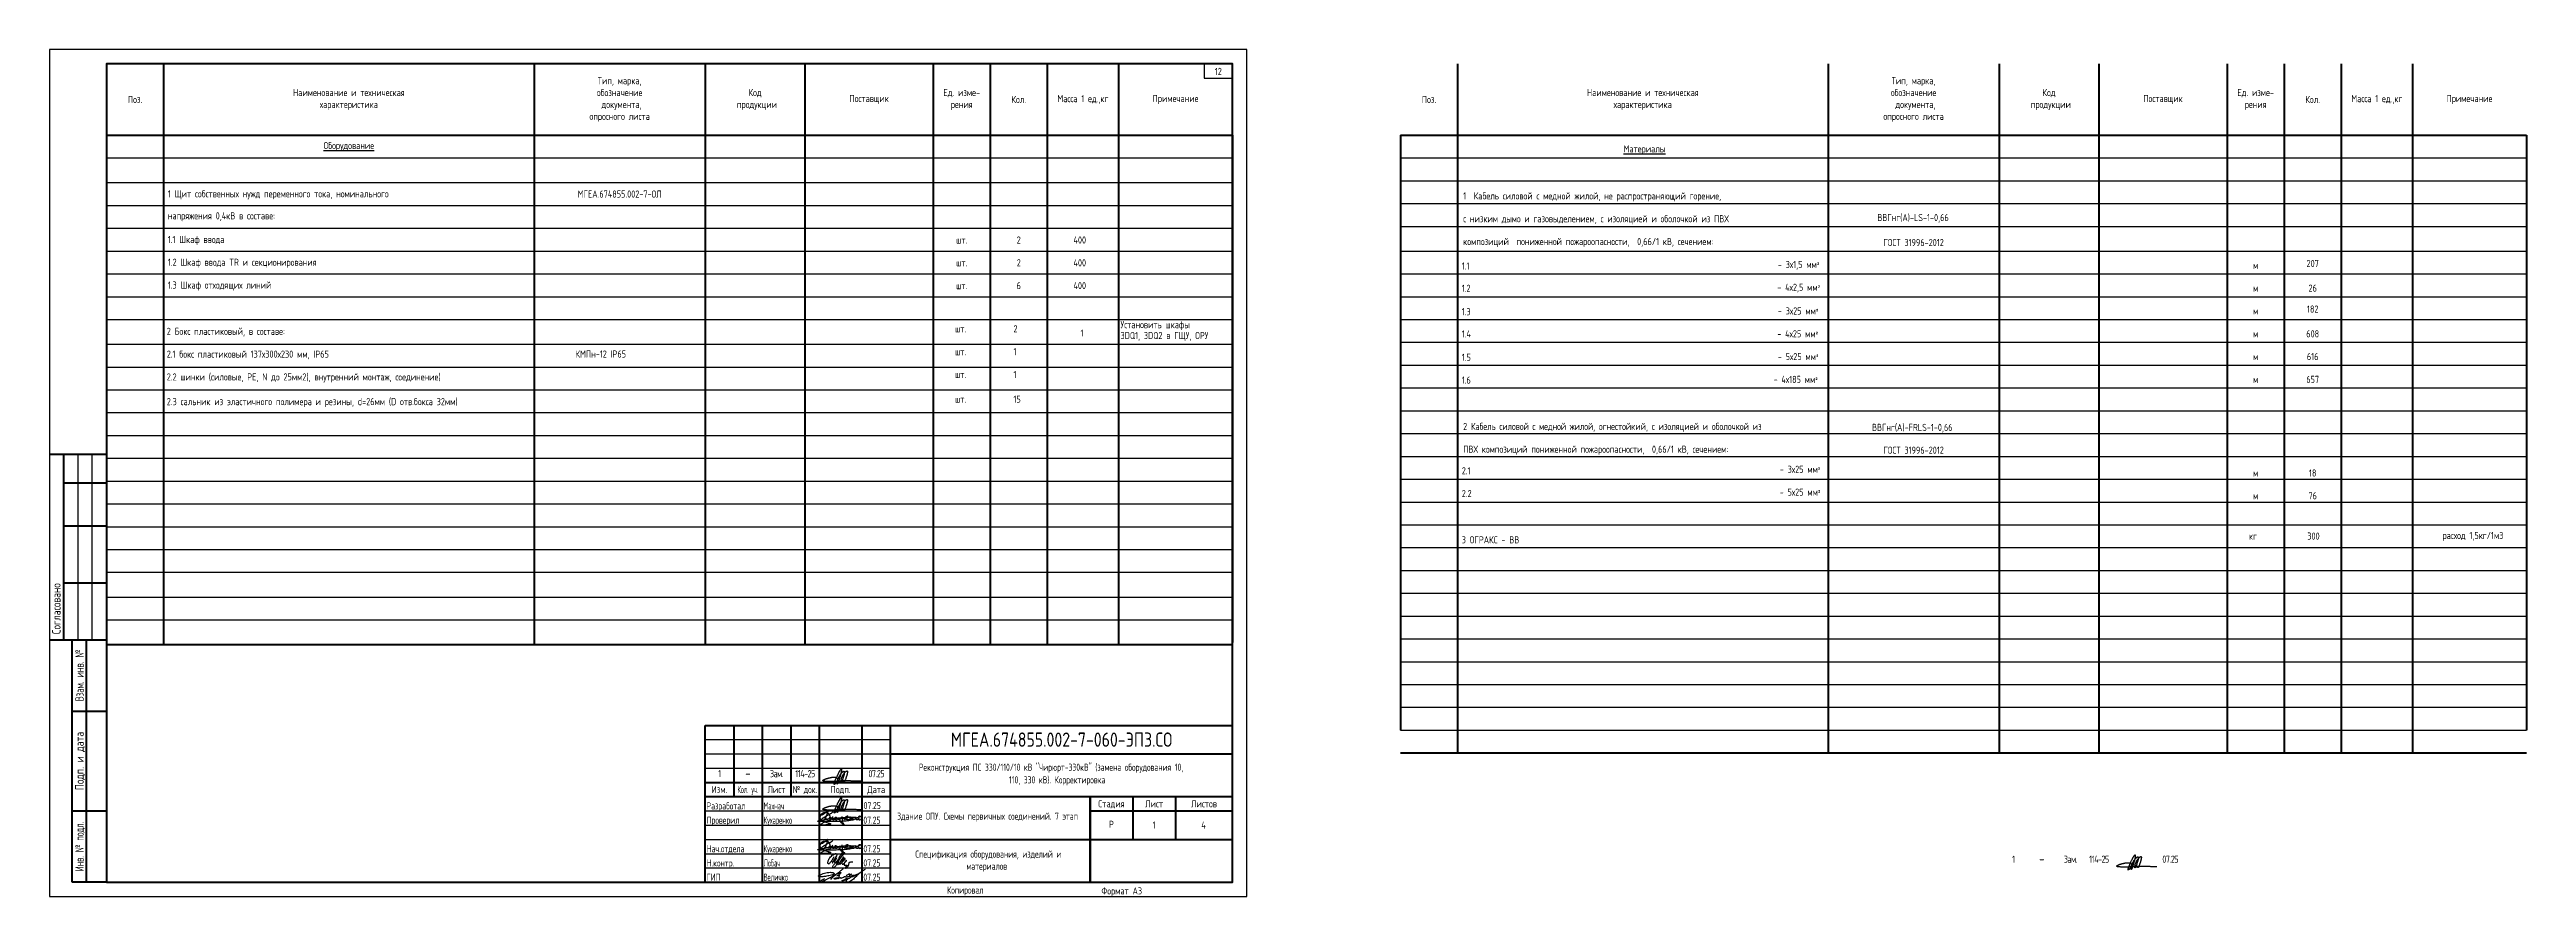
# Model space of a CAD drawing. Header units: millimetres. Extents: x 1681 to 4624, y 1418 to 1792.
# Drawn here: x 1681 to 2550, y 1495 to 1792 of the extents above; entities that cross this region are included whole.
import ezdxf
from ezdxf.enums import TextEntityAlignment as Align

# ---------------------------------------------------------------- set-up
doc = ezdxf.new("R2010")
doc.units = ezdxf.units.MM
doc.layers.add('_0', color=253, linetype='Continuous', lineweight=20)
doc.layers.add('Spess Текст', color=7, linetype='Continuous', lineweight=25)
doc.layers.add('ГП', color=7, linetype='Continuous')
doc.layers.add('подписи', color=7, linetype='Continuous')
doc.styles.add('GOST 2.304', font='CS_Gost2304.shx')
doc.styles.add('ГОСТ 2.304', font='CS_Gost2304.shx')

msp = doc.modelspace()

# ---------------------------------------------------------------- texts
at = {"style": 'GOST 2.304'}
msp.add_text('ВВГнг(А)-LS-1-0,66', height=2.5, dxfattribs=at).set_placement((2334.7, 1733.25), align=Align.MIDDLE_CENTER)
at = {"color": 0, "style": 'GOST 2.304'}
for s, p in [('шт.', (2000.98, 1724.12)), ('2', (2020.98, 1724.12)), ('шт.', (2000.98, 1716.12)), ('2', (2020.98, 1716.12)), ('шт.', (2000.98, 1708.12)), ('6', (2020.98, 1708.12))]:
    msp.add_text(s, height=2.5, dxfattribs=at).set_placement(p, align=Align.CENTER)
at = {"style": 'GOST 2.304'}
for p in [(2042.39, 1724.12), (2042.39, 1716.12), (2042.39, 1708.12)]:
    msp.add_text('400', height=2.5, dxfattribs=at).set_placement(p, align=Align.CENTER)
at = {"linetype": 'Continuous'}
for s, style, p in [('ГОСТ 31996-2012', 'ГОСТ 2.304', (2334.89, 1724.49)), ('м', 'ГОСТ 2.304', (2454.89, 1716.49)), ('207', 'GOST 2.304', (2474.9, 1717.16)), ('м', 'ГОСТ 2.304', (2454.89, 1708.49)), ('26', 'GOST 2.304', (2474.9, 1708.49)), ('м', 'ГОСТ 2.304', (2454.89, 1700.49)), ('182', 'GOST 2.304', (2474.9, 1701.16)), ('м', 'ГОСТ 2.304', (2454.89, 1692.49)), ('608', 'GOST 2.304', (2474.9, 1692.49)), ('616', 'GOST 2.304', (2474.9, 1684.49)), ('м', 'ГОСТ 2.304', (2454.89, 1684.49)), ('м', 'ГОСТ 2.304', (2454.89, 1676.49)), ('657', 'GOST 2.304', (2474.9, 1676.49)), ('ВВГнг(А)-FRLS-1-0,66', 'ГОСТ 2.304', (2334.43, 1659.66)), ('ГОСТ 31996-2012', 'ГОСТ 2.304', (2334.89, 1651.66)), ('м', 'ГОСТ 2.304', (2454.89, 1643.66)), ('18', 'ГОСТ 2.304', (2474.89, 1643.66)), ('м', 'ГОСТ 2.304', (2454.89, 1635.66)), ('76', 'ГОСТ 2.304', (2474.89, 1635.66))]:
    msp.add_text(s, height=2.5, dxfattribs=dict(at, style=style)).set_placement(p, align=Align.MIDDLE_CENTER)
at = {"color": 0, "style": 'GOST 2.304', "width": 0.95}
for s, p in [('2 Бокс пластиковый, в составе:', (1722.1, 1692.1)), ('шт.', (1998.64, 1692.95)), ('2', (2019.12, 1692.96)), ('Установить шкафы ', (2056.69, 1694.43)), ('2.1 бокс пластиковый 137х300х230 мм, IP65', (1722.1, 1684.1)), ('шт.', (1998.64, 1684.95)), ('1', (2019.12, 1684.96)), ('3DQ1, 3DQ2 в ГЩУ, ОРУ ', (2056.69, 1690.62)), ('2.2 шинки (силовые, PE, N до 25мм2), внутренний монтаж, соединение)', (1722.1, 1676.1)), ('шт.', (1998.64, 1676.95)), ('1', (2019.12, 1676.96)), ('2.3 сальник из эластичного полимера и резины, d=26мм (D отв.бокса 32мм)', (1722.1, 1667.44)), ('шт.', (1998.64, 1668.28)), ('15', (2019.12, 1668.29)), ('3 ОГРАКС - ВВ', (2176.39, 1618.99))]:
    msp.add_text(s, height=2.5, dxfattribs=at).set_placement(p)
at = {"color": 0, "style": 'GOST 2.304'}
for s, p in [('КМПн-12 IP65', (1865.49, 1684.13)), ('300', (2473.02, 1620.29))]:
    msp.add_text(s, height=2.5, dxfattribs=at).set_placement(p)
at = {"color": 0, "lineweight": -3, "style": 'GOST 2.304'}
msp.add_text('кг', height=2.5, dxfattribs=at).set_placement((2452.55, 1620.28))
at = {"char_height": 2.5, "line_spacing_factor": 1.85, "style": 'GOST 2.304'}
for s, insert, width, attachment_point in [('\\pt75;1 Щит собственных нужд переменного тока, номинального\\Pнапряжения 0,4кВ в составе:', (1722.48, 1742.82), 123.7572, 1), ('\\pt75;МГЕА.674855.002-7-ОЛ', (1880.98, 1741.49), 49.3373, 5), ('\\pt75;1.1 Шкаф ввода', (1722.48, 1726.82), 128.1161, 1), ('\\pt75;1.2 Шкаф ввода TR и секционирования', (1722.48, 1718.82), 128.1161, 1), ('\\pt75;1.3 Шкаф отходящих линий', (1722.48, 1710.82), 128.1161, 1)]:
    msp.add_mtext(s, dxfattribs=dict(at, insert=insert, width=width, attachment_point=attachment_point))
at = {"char_height": 2.5, "style": 'GOST 2.304'}
for s, insert, width, attachment_point in [('1  Кабель силовой с медной жилой, не распространяющий горение,', (2176.89, 1740.49), 127.2127, 4), ('с низким{\\T0.97; дымо} и газовыделением, с изоляцией и оболочкой из ПВХ ', (2176.89, 1732.49), 126.748, 4), ('композиций  пониженной пожароопасности,  0,66/1 кВ, сечением:', (2176.89, 1724.49), 126.748, 4), ('1.1', (2176.39, 1717.49), 127.2127, 1), ('\\pi110.39;- 3х1,5 мм{\\H0.8x;²}', (2176.89, 1716.49), 128, 4), ('1.2', (2176.39, 1709.69), 127.2127, 1), ('\\pi110.2;- 4х2,5 мм{\\H0.8x;²}', (2176.89, 1708.49), 128, 4), ('1.3', (2176.39, 1701.49), 127.2127, 1), ('\\pi110.39;- 3х25 мм{\\H0.8x;²}', (2176.89, 1700.49), 128, 4), ('1.4', (2176.39, 1693.69), 127.2127, 1), ('\\pi110.2;- 4х25 мм{\\H0.8x;²}', (2176.89, 1692.49), 128, 4), ('\\pi110.39;- 5х25 мм{\\H0.8x;²}', (2176.89, 1684.49), 128, 4), ('1.5', (2176.39, 1685.49), 127.2127, 1), ('1.6', (2176.39, 1677.49), 127.2127, 1), ('\\pi108.89;- 4х185 мм{\\H0.8x;²}', (2176.89, 1676.49), 128, 4), ('2{\\T0.98; Кабель силовой с медной жилой, }огнестойкий, с изоляцией и оболочкой из', (2176.89, 1659.66), 127.2127, 4), ('ПВХ композиций пониженной пожароопасности,  0,66/1 кВ, сечением: ', (2176.89, 1651.66), 126.748, 4), ('2.1', (2176.39, 1645.69), 127.2127, 1), ('\\pi110.39;- 3х25 мм{\\H0.8x;²}', (2239.89, 1646.21), 128, 2), ('2.2', (2176.39, 1637.69), 127.2127, 1), ('\\pi110.39;- 5х25 мм{\\H0.8x;²}', (2239.89, 1638.21), 128, 2)]:
    msp.add_mtext(s, dxfattribs=dict(at, insert=insert, width=width, attachment_point=attachment_point))
at = {"layer": 'Spess Текст', "ltscale": 100, "char_height": 2.5, "attachment_point": 5, "style": 'GOST 2.304'}
for s, insert, width in [('Тип, марка, \\Pобозначение\\P документа, \\Pопросного листа', (1880.98, 1774.66), 127), ('Тип, марка, \\Pобозначение\\P документа, \\Pопросного листа', (2334.89, 1774.66), 127), ('Поз.', (1710.98, 1774.66), 127), ('Наименование и техническая \\Pхарактеристика', (1785.98, 1774.66), 127), ('Код\\P продукции', (1928.48, 1774.66), 127), ('Поставщик', (1968.48, 1774.66), 127), ('Ед. изме- \\Pрения', (2000.98, 1774.66), 127), ('Кол.', (2020.98, 1774.66), 127), ('Масса 1 ед.,кг', (2043.48, 1774.66), 127), ('Примечание', (2075.98, 1774.66), 127), ('Поз.', (2164.89, 1774.66), 127), ('Наименование и техническая \\Pхарактеристика', (2239.89, 1774.66), 127), ('Код\\P продукции', (2382.39, 1774.66), 127), ('Поставщик', (2422.39, 1774.66), 127), ('Ед. изме- \\Pрения', (2454.89, 1774.66), 127), ('Кол.', (2474.89, 1774.66), 127), ('Масса 1 ед.,кг', (2497.39, 1774.66), 127), ('Примечание', (2529.89, 1774.66), 127), ('{\\LОборудование}', (1785.98, 1758.16), 127), ('{\\LМатериалы}', (2240.5, 1756.99), 127), ('1', (2043.18, 1692.75), 18), ('расход 1,5кг/1м3', (2531.11, 1621.42), 32.4741)]:
    msp.add_mtext(s, dxfattribs=dict(at, insert=insert, width=width))

# ---------------------------------------------------------------- blocks, each defined once
blk = doc.blocks.new('кухаренко')
at = {"layer": 'подписи'}
for points in [[(4741.15, -2390.33, -0.005798), (4741.23, -2390.33, -0.008129), (4741.29, -2390.33, -0.006022), (4741.45, -2390.32, -0.027027), (4741.48, -2390.33, -0.19544), (4741.55, -2390.36, 0.152875), (4741.63, -2390.41), (4741.86, -2390.48), (4742.06, -2390.53, 0.129582), (4742.12, -2390.53, 0.038334), (4742.33, -2390.46, 0.029328), (4742.53, -2390.37, 0.094259), (4742.58, -2390.33, 0.003403), (4742.64, -2390.25, 0.001277), (4742.79, -2390.06, 0.000767), (4742.88, -2389.95, 0.002743), (4742.9, -2389.92, 0.109994), (4742.93, -2389.86, 0.044592), (4742.95, -2389.7, 0.018953), (4742.95, -2389.59, 0.020224), (4742.94, -2389.49, 0.029962), (4742.91, -2389.31, 0.026519), (4742.85, -2389.12, 0.025107), (4742.8, -2389, 0.026577), (4742.74, -2388.9, 0.049637), (4742.65, -2388.78, 0.034616), (4742.5, -2388.64, 0.030466), (4742.34, -2388.53, 0.054903), (4742.24, -2388.48, 0.022922), (4742.1, -2388.44, 0.013269), (4741.86, -2388.38, 0.007933), (4741.6, -2388.34, 0.015497), (4741.47, -2388.32, 0.030047), (4741.31, -2388.32, 0.019036), (4741.05, -2388.33, 0.019737), (4740.81, -2388.36, 0.024973), (4740.62, -2388.41, 0.020387), (4740.47, -2388.46, 0.01697), (4740.29, -2388.53, 0.022215), (4740.17, -2388.59, 0.017835), (4740.03, -2388.68, 0.053357), (4739.85, -2388.83, 0.047671), (4739.68, -2389.03, 0.022554), (4739.58, -2389.21, 0.027418), (4739.51, -2389.36, 0.017747), (4739.46, -2389.51, 0.024356), (4739.43, -2389.62, 0.035833), (4739.4, -2389.79, 0.027259), (4739.4, -2390, 0.021484), (4739.41, -2390.14, 0.036373), (4739.43, -2390.22, 0.048142), (4739.47, -2390.34, 0.049543), (4739.54, -2390.44, 0.008973), (4739.62, -2390.54, -0.006576), (4739.73, -2390.68, -0.010042), (4739.83, -2390.81, 0.0125), (4739.91, -2390.91, 0.086175), (4740.06, -2391.04, 0.047632), (4740.38, -2391.19), (4740.95, -2391.41), (4741.47, -2391.6), (4742.21, -2391.88, 0.037905), (4742.41, -2391.93, -0.018022), (4742.83, -2392.03, -0.012599), (4743.04, -2392.1, -0.03223), (4743.11, -2392.13, -0.091382), (4743.15, -2392.16, -0.092838), (4743.17, -2392.2, -0.095522), (4743.18, -2392.22, -0.111374), (4743.17, -2392.25, -0.135673), (4743.14, -2392.28, -0.082408), (4743.07, -2392.32, -0.004406), (4742.92, -2392.36, -0.004891), (4742.79, -2392.39), (4742.34, -2392.49), (4742.06, -2392.55), (4741.49, -2392.59), (4740.82, -2392.63, -0.016116), (4740.56, -2392.64, -0.011004), (4740.18, -2392.63, -0.039595), (4740.02, -2392.61, -0.059479), (4739.91, -2392.57, -0.078879), (4739.86, -2392.54, -0.096261), (4739.84, -2392.5, -0.108453), (4739.83, -2392.46, -0.057689), (4739.84, -2392.37, -0.053075), (4739.88, -2392.24, -0.134818), (4739.91, -2392.2), (4740.14, -2392.05), (4740.45, -2391.84), (4740.88, -2391.63), (4741.76, -2391.21, -0.052654), (4741.94, -2391.14, 0.019549), (4742.46, -2390.99), (4742.84, -2390.87), (4743.09, -2390.79), (4743.27, -2390.73, 0.265317), (4743.32, -2390.67, -0.114101), (4743.39, -2390.53, -0.052598), (4743.52, -2390.4, 0.097959), (4743.58, -2390.32, 0.011473), (4743.64, -2390.21, -0.009226), (4743.7, -2390.08, -0.001703), (4743.73, -2390.02, -0.000657), (4743.82, -2389.86, -0.029285), (4743.87, -2389.79, -0.015216), (4743.97, -2389.65)], [(4739.82, -2389.13, 0.026798), (4740.2, -2389.02, 0.059727), (4740.36, -2388.94, 0.004397), (4740.84, -2388.62, 0.011539), (4741.02, -2388.5, 0.001866), (4741.23, -2388.34, 0.000905), (4741.67, -2388, 0.09103), (4742.09, -2387.55, -0.647387), (4742.2, -2387.57, -0.120256), (4742.21, -2387.59, -0.00812), (4742.13, -2387.92, -0.001312), (4742.06, -2388.26, -0.009544), (4742.04, -2388.3, -0.014309), (4742, -2388.46, -0.00737), (4741.89, -2388.77, -0.003885), (4741.82, -2388.95, -0.001642), (4741.65, -2389.37, -0.007857), (4741.49, -2389.76, -0.011664), (4741.37, -2390.02, -0.038077), (4741.24, -2390.24, -0.020771), (4740.96, -2390.6, -0.010246), (4740.85, -2390.74, -0.008324), (4740.7, -2390.9, -0.03528), (4740.54, -2391.04, -0.062065), (4740.43, -2391.1, -0.104051), (4740.35, -2391.12, -0.065208), (4740.22, -2391.1, -0.050781), (4740.12, -2391.07, -0.059597), (4740.05, -2391.02, -0.087016), (4739.99, -2390.95, -0.102932), (4739.97, -2390.87, -0.098333), (4739.97, -2390.76, -0.064826), (4740.04, -2390.61, -0.017095), (4740.13, -2390.48, -0.024734), (4740.19, -2390.39, -0.026328), (4740.4, -2390.18, -0.049831), (4740.52, -2390.08), (4740.95, -2389.81), (4741.32, -2389.58, -0.03182), (4741.55, -2389.45, 0.017603), (4741.97, -2389.24), (4742.83, -2388.77), (4743.17, -2388.58), (4743.52, -2388.39, 0.083602), (4743.7, -2388.25, 0.050191), (4743.93, -2387.94)], [(4753.68, -2389.62, 0.005742), (4752.81, -2389.99, 0.008707), (4752.24, -2390.24, 0.0106), (4751.26, -2390.73, -0.046428), (4751.03, -2390.82, -0.028845), (4750.78, -2390.88, -0.009746), (4750.04, -2391, -0.001205), (4749.42, -2391.09, -0.003456), (4749.2, -2391.12, -0.006139), (4748.45, -2391.2, -0.006919), (4747.79, -2391.25, -0.004834), (4747.24, -2391.29, -0.002677), (4746.23, -2391.33, -0.003361), (4745.06, -2391.37, -0.00193), (4743.01, -2391.42, -0.005231), (4742.3, -2391.42, -0.002141), (4740.58, -2391.41, -0.019572), (4738.65, -2391.32, -0.750042), (4738.63, -2391.24, -0.058889), (4738.78, -2391.18, -0.009188), (4739.77, -2390.96, -0.006541), (4741.69, -2390.58, -0.010127), (4742.94, -2390.38, -0.010892), (4744.48, -2390.2, -0.007355), (4746.78, -2390.01, -0.006806), (4748.07, -2389.94, -0.003726), (4750.45, -2389.86, -0.016706), (4751.73, -2389.87, -0.067529), (4752.05, -2389.93, -0.087853), (4752.07, -2389.94, -0.014066), (4752.18, -2390.03)], [(4742.98, -2389.95, -0.046747), (4743.14, -2390.01, -0.091615), (4743.22, -2390.07, -0.026158), (4743.33, -2390.2, 0.033126), (4743.43, -2390.31, 0.008457), (4743.56, -2390.43, 0.012565), (4743.65, -2390.51, 0.034925), (4743.75, -2390.58, 0.023525), (4743.91, -2390.67, 0.055096), (4744, -2390.7, 0.030625), (4744.17, -2390.74, 0.093906), (4744.37, -2390.72, 0.095857), (4744.54, -2390.64, 0.216767), (4744.59, -2390.56, -0.312748), (4744.63, -2390.5, -0.391789), (4744.75, -2390.56, 0.241589), (4744.9, -2390.7, 0.011144), (4745.02, -2390.73, 0.020678), (4745.08, -2390.74, 0.039268), (4745.19, -2390.75, 0.034759), (4745.31, -2390.74, 0.117928), (4745.44, -2390.68, 0.191433), (4745.49, -2390.61, 0.063912), (4745.49, -2390.54, 0.03469), (4745.48, -2390.42, 0.024812), (4745.43, -2390.26, 0.044787), (4745.4, -2390.17, 0.071544), (4745.34, -2390.09, 0.06826), (4745.25, -2390.02, 0.054353), (4745.16, -2389.98, 0.037217), (4745.02, -2389.95, 0.040376), (4744.9, -2389.94, 0.050806), (4744.81, -2389.95, 0.104078), (4744.7, -2390, 0.096241), (4744.61, -2390.09, 0.047144), (4744.57, -2390.17, 0.042428), (4744.54, -2390.26, 0.052824), (4744.53, -2390.36, 0.073913), (4744.54, -2390.43, 0.143848), (4744.57, -2390.46, 0.087462), (4744.63, -2390.5)], [(4745.48, -2390.46, 0.006648), (4745.56, -2390.48, 0.012153), (4745.6, -2390.48, 0.004882), (4745.69, -2390.49, -0.011839), (4745.72, -2390.5, -0.019825), (4745.79, -2390.51, -0.012361), (4745.89, -2390.53, -0.011282), (4745.95, -2390.55, -0.005204), (4746.07, -2390.59, -0.018197), (4746.15, -2390.62, -0.030786), (4746.19, -2390.65, -0.092295), (4746.21, -2390.66, -0.034828), (4746.24, -2390.7, -0.09211), (4746.25, -2390.74, -0.069876), (4746.25, -2390.79)], [(4747.1, -2389.6, 0.01533), (4747.09, -2390, 0.027494), (4747.1, -2390.23), (4747.15, -2390.73), (4747.21, -2391.27, 0.074587), (4747.26, -2391.48, 0.039629), (4747.44, -2391.82, 0.019238), (4747.55, -2391.99, -0.019998), (4747.67, -2392.16, -0.015538), (4747.75, -2392.31, -0.03204), (4747.79, -2392.38, -0.091773), (4747.8, -2392.43, -0.238569), (4747.79, -2392.45, -0.159849), (4747.77, -2392.46, -0.047004), (4747.71, -2392.45, -0.036911), (4747.62, -2392.43, -0.032985), (4747.52, -2392.39, -0.046168), (4747.37, -2392.29, -0.076935), (4747.29, -2392.21), (4747.02, -2391.83), (4746.77, -2391.47), (4746.51, -2391.1, -0.103468), (4746.49, -2391.06, -0.018296), (4746.46, -2390.83, -0.019648), (4746.44, -2390.7, -0.01944), (4746.44, -2390.56, -0.094017), (4746.48, -2390.42, -0.114763), (4746.55, -2390.32, -0.093484), (4746.66, -2390.25, -0.076795), (4746.82, -2390.22, -0.007302), (4746.97, -2390.22, -0.008114), (4747.1, -2390.22, -0.010225), (4747.38, -2390.24, -0.019104), (4747.53, -2390.26, -0.049455), (4747.64, -2390.28, -0.029007), (4747.82, -2390.36, -0.036776), (4747.94, -2390.43, -0.041321), (4748.03, -2390.51, -0.064961), (4748.08, -2390.57, -0.06602), (4748.11, -2390.64, -0.136611), (4748.11, -2390.68, -0.090345), (4748.07, -2390.75)], [(4748.77, -2390.25, 0.014591), (4748.9, -2390.18, 0.018116), (4749.01, -2390.12, 0.015443), (4749.23, -2389.97, 0.053272), (4749.29, -2389.92, 0.126379), (4749.33, -2389.85, 0.092998), (4749.34, -2389.74, 0.062695), (4749.32, -2389.67, 0.090641), (4749.29, -2389.62, 0.086542), (4749.23, -2389.58, 0.083988), (4749.15, -2389.55, 0.037026), (4749.08, -2389.55, 0.040904), (4749, -2389.55, 0.033302), (4748.92, -2389.57, 0.013966), (4748.72, -2389.64, 0.034307), (4748.47, -2389.75, 0.127048), (4748.41, -2389.8, 0.042128), (4748.39, -2389.85, 0.014482), (4748.33, -2390, 0.012392), (4748.28, -2390.13, 0.0176), (4748.26, -2390.23, 0.10624), (4748.25, -2390.34, 0.131112), (4748.29, -2390.42, 0.094162), (4748.37, -2390.48, 0.051004), (4748.54, -2390.55, 0.010115), (4748.73, -2390.6, 0.032071), (4748.79, -2390.61, 0.009785), (4748.91, -2390.62, 0.006798), (4749.08, -2390.63, 0.01021), (4749.23, -2390.63, 0.003977), (4749.62, -2390.63, 0.028653), (4749.9, -2390.6, 0.053848), (4750.04, -2390.57, 0.115928), (4750.12, -2390.52, 0.196852), (4750.14, -2390.47, 0.098438), (4750.11, -2390.36, -0.06108), (4750.06, -2390.2, -0.005699), (4750.05, -2390.07, 0.010417), (4750.03, -2390, 0.035891), (4750.01, -2389.91, -0.027066), (4749.97, -2389.78, -0.054205), (4749.97, -2389.75, -0.021915), (4749.97, -2389.67)], [(4749.8, -2390.36, 0.007868), (4750.02, -2390.3, 0.007869), (4750.25, -2390.23, 0.045423), (4750.43, -2390.15, -0.455169), (4750.45, -2390.16), (4750.52, -2390.34), (4750.59, -2390.53, 0.1316), (4750.65, -2390.62, 0.233555), (4750.71, -2390.63), (4750.92, -2390.59), (4751.06, -2390.56, 0.564034), (4751.09, -2390.47, -0.265896), (4751.06, -2390.32, -0.077292), (4751.11, -2390.23, -0.07626), (4751.19, -2390.16)], [(4752.02, -2390.38, 0.109522), (4752.03, -2390.53, 0.160658), (4752.1, -2390.62, 0.055377), (4752.22, -2390.69, 0.068291), (4752.33, -2390.71, 0.029424), (4752.45, -2390.72, 0.028475), (4752.57, -2390.71, 0.060056), (4752.73, -2390.68, 0.059286), (4752.88, -2390.6, 0.24864), (4752.97, -2390.43, -0.41707), (4753.05, -2390.35, -0.677318), (4753.1, -2390.46, 0.312161), (4753.05, -2390.65, 0.094724), (4753.14, -2390.78, 0.252792), (4753.2, -2390.8), (4753.45, -2390.75), (4753.76, -2390.7, 0.185135), (4753.87, -2390.63, 0.075977), (4754.01, -2390.38, 0.056102), (4754.06, -2390.17, 0.077883), (4754.06, -2390.01, 0.067877), (4754, -2389.85, 0.107143), (4753.93, -2389.76, 0.048924), (4753.84, -2389.69, 0.033885), (4753.68, -2389.62, 0.029884), (4753.51, -2389.57, 0.04062), (4753.38, -2389.55, 0.079551), (4753.2, -2389.56, 0.107246), (4753.08, -2389.62, 0.024108), (4753.01, -2389.68, 0.01754), (4752.92, -2389.77, 0.020798), (4752.84, -2389.87, 0.01411), (4752.72, -2390.03, 0.088364), (4752.68, -2390.13, 0.049418), (4752.65, -2390.32)]]:
    blk.add_lwpolyline(points, format="xyb", dxfattribs=at)
for points in [[(4750.14, -2390.47), (4750.23, -2390.68), (4750.27, -2390.76)], [(4751.06, -2390.56), (4751.27, -2390.71), (4751.57, -2390.58), (4751.83, -2390.46), (4752.02, -2390.38), (4752.02, -2390.09), (4752.21, -2389.82)]]:
    blk.add_lwpolyline(points, dxfattribs=at)
blk = doc.blocks.new('*U36')
at = {"layer": 'подписи', "xscale": 100, "yscale": 100, "zscale": 100}
blk.add_blockref('кухаренко', (-475415, 239265), dxfattribs=at)
blk = doc.blocks.new('Лобач')
at = {"layer": 'подписи'}
blk.add_open_spline([(0, 0), (-26, -42), (-49, -81), (-81, -129), (-106, -153), (-116, -166), (-125, -166), (-138, -153), (-138, -142), (-138, -102), (-130, -76), (-109, -37), (-78, 1), (-38, 40), (8, 68), (38, 81), (58, 75), (66, 75), (72, 50), (53, 10), (12, -57), (-42, -142), (-35, -142), (-1, -92), (35, -45), (54, -25), (69, -18), (58, -44), (34, -76), (18, -99), (18, -117), (18, -128), (31, -137), (47, -125), (82, -94), (119, -48), (156, -8), (198, 47), (223, 89), (231, 104), (224, 114), (207, 107), (188, 92), (159, 58), (145, 37), (131, 6), (123, -19), (94, -94), (79, -133), (51, -194), (33, -222), (14, -244), (4, -253), (-12, -258), (-23, -253), (-27, -237), (-19, -209), (4, -176), (30, -144), (114, -57), (254, 88), (258, 99), (248, 99), (193, 35), (169, 5), (142, -34), (127, -66), (108, -97), (97, -130), (87, -153), (82, -170), (82, -183), (97, -178), (115, -156), (143, -124), (159, -101), (176, -77), (196, -55), (214, -37), (230, -19), (238, -6), (233, 2), (217, -11), (199, -31), (182, -52), (173, -67), (164, -86), (151, -111), (139, -135), (132, -152), (132, -160), (132, -171), (140, -171), (152, -166), (169, -147), (190, -128), (210, -107), (226, -90), (238, -78), (253, -63), (262, -51), (270, -41), (264, -35), (252, -40), (239, -45), (226, -57), (212, -71), (205, -81), (196, -94), (189, -112), (189, -133), (189, -159), (195, -173), (207, -173), (223, -162), (240, -144), (256, -127), (276, -110), (291, -96), (299, -84), (295, -76), (280, -86), (266, -104), (254, -122), (244, -141), (237, -157), (237, -178), (241, -194), (255, -194), (271, -194), (285, -194), (301, -188), (315, -192), (306, -203), (291, -221), (280, -235), (271, -248), (266, -261), (266, -270), (288, -261), (319, -240), (340, -200), (355, -159), (355, -129), (382, -120), (408, -115), (434, -115), (445, -115)], degree=3, dxfattribs=at)
blk = doc.blocks.new('*U37')
at = {"layer": 'подписи', "xscale": 1.5, "yscale": 1.5, "zscale": 1.5}
blk.add_blockref('Лобач', (-985, 385), dxfattribs=at)
blk = doc.blocks.new('величко')
at = {"layer": 'подписи'}
for points in [[(-9.36, 2.9), (-9.97, 2.84), (-10.89, 2.66), (-12.58, 2.36), (-13.71, 2.19), (-14.43, 2.19), (-14.8, 2.3), (-14.96, 2.45), (-14.96, 2.5), (-14.71, 2.71), (-13.78, 3.16), (-11.89, 3.7), (-10.79, 3.77), (-10, 3.71), (-9.6, 3.48), (-9.53, 3.27), (-9.79, 2.99), (-10.23, 2.71)], [(-13.33, 0.97), (-12.88, 1.57), (-13.65, 1.07), (-14.21, 0.54), (-14.21, 0.41), (-13.87, 0.47), (-13.07, 0.83), (-12.03, 1.4), (-11.11, 1.88), (-10.21, 2.34), (-9, 2.97), (-7.67, 3.98), (-6.65, 4.77), (-6.16, 5.14)], [(-10.66, 1.28), (-10.21, 1.83), (-9.35, 2.6), (-8.79, 3.11)], [(-8.07, 2.72), (-7.78, 2.72), (-7.69, 2.39), (-8.02, 1.94), (-8.62, 1.51), (-9.1, 1.39), (-9.33, 1.39), (-9.48, 1.51), (-9.45, 1.61), (-9.11, 1.76), (-8.67, 1.83), (-8.37, 1.77), (-8.23, 1.62), (-7.83, 1.76), (-7.39, 1.91), (-7.29, 1.91), (-7.17, 1.75), (-6.77, 1.87), (-6.17, 2.09), (-5.61, 2.27), (-5.51, 2.19), (-4.98, 2.23), (-4.4, 2.32), (-3.52, 2.52), (-2.65, 2.74), (-1.71, 3.03), (-0.41, 3.64), (0.09, 4), (0.83, 4.49), (1.46, 4.93)], [(-8.49, 3.14), (-7.85, 3.47), (-7.35, 3.69), (-7.13, 3.69), (-7.26, 3.37), (-7.8, 2.88), (-8.68, 2.4)], [(-4.86, 1.65), (-5.62, 1.32), (-6.77, 0.8)], [(-6.77, 0.8), (-6.21, 0.92), (-5.44, 1.12), (-4.65, 1.32)], [(-5.24, 2.63), (-4.63, 3.05), (-4.25, 3.22), (-4.05, 3.22), (-4.05, 3.03), (-4.19, 2.79), (-4.19, 2.72), (-3.9, 2.84), (-3.56, 3.03), (-3.18, 3.2)], [(-0.23, 3.77), (-1.18, 2.93), (-2.44, 1.7), (-3.79, 0.64), (-4.57, 0.35), (-4.97, 0.35), (-5.13, 0.6), (-5.07, 1.09), (-4.67, 1.47), (-3.87, 1.93), (-1.91, 2.64)]]:
    blk.add_spline(points, degree=3, dxfattribs=at)
blk = doc.blocks.new('*U38')
at = {"layer": 'подписи', "xscale": 100, "yscale": 100, "zscale": 100}
blk.add_blockref('величко', (-26, -31), dxfattribs=at)
blk = doc.blocks.new('нижнрб')
at = {"color": 0, "linetype": 'Continuous', "lineweight": 60}
for p, q in [((-12, 0), (-12, 85)), ((-12, 85), (0, 85)), ((-7, 0), (-7, 85)), ((-12, 60), (0, 60)), ((-12, 25), (0, 25)), ((0, 0), (-12, 0))]:
    blk.add_line(p, q, dxfattribs=at)
at = {"color": 0, "linetype": 'Continuous', "lineweight": 25, "style": 'GOST 2.304'}
for s, width, p in [('Взам. инв. №', 0.8, (-9.5, 72.5)), ('Инв. № подл.', 0.7, (-9.5, 12.5))]:
    blk.add_text(s, height=3, rotation=90, dxfattribs=dict(at, width=width)).set_placement(p, align=Align.MIDDLE_CENTER)
blk.add_text('Подп. и дата', height=3, rotation=90, dxfattribs=at).set_placement((-9.5, 42.5), align=Align.MIDDLE_CENTER)
blk = doc.blocks.new('Штамп_организации')
at = {"layer": 'Defpoints', "lineweight": 25}
blk.add_lwpolyline([(0, 15), (50, 15), (50, 0), (0, 0)], close=True, dxfattribs=at)
blk = doc.blocks.new('*U46')
at = {"color": 0, "linetype": 'Continuous', "lineweight": 60}
for p, q in [((-395, 150), (-415, 150)), ((-410, 85), (-410, 150)), ((-410, 140), (-395, 140)), ((-410, 125), (-395, 125)), ((-410, 105), (-395, 105)), ((-415, 85), (-395, 85)), ((-395, 85), (-395, 85)), ((-395, 85), (-395, 85)), ((-395, 85), (-395, 85)), ((-395, 85), (-395, 85)), ((-395, 85), (-395, 85)), ((-395, 85), (-395, 85)), ((-185, 55), (0, 55)), ((-185, 0), (-185, 55)), ((-175, 55), (-175, 35)), ((-165, 55), (-165, 0)), ((-155, 55), (-155, 35)), ((-145, 55), (-145, 0)), ((-130, 55), (-130, 0)), ((-120, 0), (-120, 54.99)), ((-120, 45), (0, 45)), ((-185, 35), (-120, 35)), ((-175, 35), (-175, 30)), ((-155, 35), (-155, 30)), ((-185, 30), (-120, 30)), ((-120, 30), (0, 30)), ((-50, 0), (-50, 30)), ((-50, 30), (-50, 0)), ((-35, 30), (-35, 15)), ((-20, 30), (-20, 15)), ((-50, 25), (0, 25)), ((-120, 15), (0, 15))]:
    blk.add_line(p, q, dxfattribs=at)
at = {"color": 0, "linetype": 'Continuous', "lineweight": 25}
for p, q in [((-405, 85), (-405, 150)), ((-400, 85), (-400, 150)), ((-395, 85), (-395, 85)), ((-395, 85), (-395, 85)), ((-185, 50), (-120, 50)), ((-185, 45), (-120, 45)), ((-185, 40), (-120, 40)), ((-185, 30), (-120, 30)), ((-185, 25), (-120, 25)), ((-185, 20), (-120, 20)), ((-185, 15), (-120, 15)), ((-185, 10), (-120, 10)), ((-185, 5), (-120, 5))]:
    blk.add_line(p, q, dxfattribs=at)
blk.add_lwpolyline([(-415, -5), (5, -5), (5, 292), (-415, 292), (-415, -5)], dxfattribs=at)
at = {"color": 0, "linetype": 'Continuous', "lineweight": 60}
blk.add_lwpolyline([(-395, 0), (0, 0), (0, 287), (-395, 287), (-395, 0)], dxfattribs=at)
at = {"color": 0, "linetype": 'Continuous', "lineweight": 25}
blk.add_lwpolyline([(-10, 282), (0, 282), (0, 287), (-10, 287)], close=True, dxfattribs=at)
at = {"color": 0}
blk.add_blockref('нижнрб', (-395, 0), dxfattribs=at)
blk.add_blockref('Штамп_организации', (-50, 0))
at = {"color": 0, "linetype": 'Continuous', "lineweight": 25, "style": 'GOST 2.304'}
for height, p in [(3, (-411.12, 87)), (0.0000103, (-395, 85))]:
    blk.add_text('Согласовано', height=height, rotation=90, dxfattribs=at).set_placement(p)
for s, p in [('Изм.', (-180, 32.5)), ('Лист', (-160, 32.5)), ('Подп.', (-137.5, 32.5)), ('Стадия', (-42.5, 27.5)), ('Лист', (-27.5, 27.5)), ('Листов', (-10, 27.5))]:
    blk.add_text(s, height=2.5, dxfattribs=at).set_placement(p, align=Align.MIDDLE_CENTER)
for s, width, p in [('Кол. уч.', 0.65, (-170, 32.5)), ('№ док.', 0.8, (-150, 32.5)), ('Дата', 0.9, (-125, 32.5))]:
    blk.add_text(s, height=2.5, dxfattribs=dict(at, width=width)).set_placement(p, align=Align.MIDDLE_CENTER)
at = {"color": 0, "style": 'GOST 2.304', "width": 0.8}
blk.add_text('Копировал', height=2.5, dxfattribs=at).set_placement((-100.16, -4))
at = {"color": 0, "linetype": 'Continuous', "lineweight": 25, "style": 'GOST 2.304'}
blk.add_attdef('НОМЕР', text='', height=2.5, dxfattribs=at).set_placement((-4.98, 284.34), align=Align.MIDDLE_CENTER)
at = {"color": 0, "style": 'GOST 2.304'}
for tag, height, p in [('ШИФР', 5, (-60, 50)), ('СТАДИЯ', 2.5, (-42.5, 20.29)), ('ЛИСТ', 2.5, (-27.51, 20.05)), ('ЛИСТОВ', 2.5, (-10.16, 20.04))]:
    blk.add_attdef(tag, text='', height=height, dxfattribs=at).set_placement(p, align=Align.MIDDLE_CENTER)
at = {"color": 0, "style": 'GOST 2.304', "width": 0.8}
for tag, p in [('НАЗВАНИЕ_ОБЪЕКТА_001', (-72.6, 36.69)), ('НАЗВАНИЕ_КОМПЛЕКТА_001', (-99.15, 21.69)), ('НАЗВАНИЕ_ЧЕРТЕЖА_001', (-97.73, 6.53))]:
    blk.add_attdef(tag, p, '', height=2.5, dxfattribs=at)
at = {"style": 'GOST 2.304'}
for tag, p, width in [('ДОЛЖ1', (-184.5, 25.5), 0.8), ('ФАМИЛИЯ1', (-164.5, 25.5), 0.68), ('ДАТА1', (-129.41, 25.63), 0.8), ('ДОЛЖ2', (-184.5, 20.5), 0.8), ('ДОЛЖ3', (-184.5, 15.5), 0.8), ('ФАМИЛИЯ2', (-164.5, 20.5), 0.68), ('ФАМИЛИЯ3', (-164.5, 15.5), 0.68), ('ДАТА2', (-129.5, 20.5), 0.8), ('ДАТА3', (-129.5, 15.5), 0.8), ('ДОЛЖ4', (-184.5, 10.5), 0.8), ('ФАМИЛИЯ4', (-164.5, 10.5), 0.68), ('ДАТА4', (-129.5, 10.5), 0.8), ('ДОЛЖ5', (-184.5, 5.5), 0.8), ('ДОЛЖ6', (-184.5, 0.5), 0.8), ('ФАМИЛИЯ5', (-164.5, 5.5), 0.68), ('ФАМИЛИЯ6', (-164.5, 0.5), 0.68), ('ДАТА5', (-129.5, 5.5), 0.8), ('ДАТА6', (-129.5, 0.5), 0.8)]:
    blk.add_attdef(tag, p, '', height=2.5, dxfattribs=dict(at, width=width))
at = {"color": 0, "style": 'GOST 2.304'}
blk.add_attdef('ФОРМАТ', (-46, -4.31), '', height=2.5, dxfattribs=at)
blk = doc.blocks.new('A$Cf8f236e5')
at = {"color": 7, "lineweight": 25}
blk.add_lwpolyline([(46.21, -4.66), (45.66, -4.66), (45.4, -4.66), (45.11, -4.7), (44.85, -4.7), (44.6, -4.7), (44.47, -4.7), (44.35, -4.7), (44.22, -4.7), (44.09, -4.7), (43.96, -4.7), (43.84, -4.7), (43.71, -4.7), (43.63, -4.7), (43.5, -4.7), (43.37, -4.7), (43.29, -4.7), (43.16, -4.7), (43.03, -4.7), (42.95, -4.7), (42.82, -4.7), (42.74, -4.7), (42.65, -4.7), (42.52, -4.66), (42.44, -4.66), (42.36, -4.66), (42.27, -4.66), (42.19, -4.66), (42.1, -4.66), (42.02, -4.66), (41.97, -4.62), (41.89, -4.62), (41.8, -4.62), (41.76, -4.62), (41.68, -4.62), (41.64, -4.57), (41.59, -4.57), (41.51, -4.57), (41.47, -4.53), (41.42, -4.53), (41.38, -4.53), (41.38, -4.49), (41.34, -4.49), (41.3, -4.49), (41.3, -4.45), (41.25, -4.45), (41.25, -4.4), (41.25, -4.36), (41.25, -4.32), (41.3, -4.32), (41.3, -4.28), (41.34, -4.28), (41.34, -4.23), (41.38, -4.23), (41.38, -4.19), (41.42, -4.19), (41.42, -4.15), (41.47, -4.15), (41.51, -4.15), (41.51, -4.11), (41.55, -4.11), (41.59, -4.06), (41.64, -4.06), (41.72, -4.02), (41.8, -3.98), (41.85, -3.94), (41.93, -3.9), (42.02, -3.9), (42.1, -3.85), (42.19, -3.81), (42.27, -3.77), (42.36, -3.73), (42.48, -3.73), (42.57, -3.68), (42.65, -3.64), (42.78, -3.6), (42.86, -3.6), (42.99, -3.56), (43.08, -3.51), (43.2, -3.47), (43.29, -3.47), (43.41, -3.43), (43.5, -3.39), (43.63, -3.39), (43.75, -3.35), (43.84, -3.35), (43.96, -3.3), (44.09, -3.3), (44.18, -3.26), (44.3, -3.26), (44.39, -3.22), (44.51, -3.22), (44.64, -3.22), (44.73, -3.22), (44.85, -3.18), (44.94, -3.18), (45.02, -3.18), (45.15, -3.18), (45.23, -3.18), (45.32, -3.18), (45.4, -3.18), (45.53, -3.18), (45.62, -3.18), (45.7, -3.22), (45.74, -3.22), (45.78, -3.22), (45.83, -3.22), (45.87, -3.26), (45.91, -3.26), (45.95, -3.26), (46, -3.26), (46, -3.3), (46.04, -3.3), (46.08, -3.3), (46.12, -3.35), (46.17, -3.39), (46.21, -3.39), (46.25, -3.43), (46.29, -3.47), (46.29, -3.51), (46.33, -3.51), (46.33, -3.56), (46.38, -3.6), (46.38, -3.64), (46.42, -3.68), (46.42, -3.73), (46.42, -3.77), (46.42, -3.81), (46.42, -3.85), (46.42, -3.9), (46.42, -3.94), (46.42, -3.98), (46.42, -4.02), (46.38, -4.06), (46.38, -4.11), (46.38, -4.15), (46.38, -4.19), (46.33, -4.23), (46.33, -4.28), (46.29, -4.36), (46.25, -4.45), (46.21, -4.53), (46.17, -4.62), (46.12, -4.7), (46.08, -4.78), (46.04, -4.87), (46, -4.95), (45.95, -5.04), (45.91, -5.12), (45.83, -5.21), (45.78, -5.25), (45.74, -5.33), (45.7, -5.42), (45.66, -5.42), (45.66, -5.46), (45.62, -5.5), (45.57, -5.5), (45.57, -5.55), (45.53, -5.55), (45.53, -5.59), (45.49, -5.63), (45.45, -5.63), (45.45, -5.67), (45.4, -5.67), (45.4, -5.72), (45.36, -5.72), (45.32, -5.72), (45.32, -5.76), (45.28, -5.72), (45.28, -5.67), (45.23, -5.67), (45.23, -5.63), (45.23, -5.59), (45.23, -5.55), (45.28, -5.55), (45.28, -5.5), (45.28, -5.46), (45.28, -5.42), (45.28, -5.38), (45.28, -5.33), (45.32, -5.29), (45.32, -5.25), (45.32, -5.21), (45.36, -5.17), (45.36, -5.08), (45.4, -5), (45.4, -4.91), (45.45, -4.83), (45.49, -4.74), (45.53, -4.66), (45.57, -4.53), (45.62, -4.45), (45.62, -4.36), (45.66, -4.23), (45.7, -4.15), (45.74, -4.02), (45.83, -3.9), (45.87, -3.81), (45.91, -3.68), (45.95, -3.56), (46.04, -3.35), (46.17, -3.09), (46.25, -2.88), (46.38, -2.63), (46.46, -2.41), (46.55, -2.29), (46.59, -2.2), (46.63, -2.07), (46.72, -1.99), (46.76, -1.86), (46.8, -1.78), (46.84, -1.65), (46.93, -1.57), (46.97, -1.44), (47.01, -1.36), (47.05, -1.27), (47.1, -1.19), (47.18, -1.1), (47.22, -1.02), (47.27, -0.93), (47.31, -0.89), (47.35, -0.8), (47.35, -0.76), (47.39, -0.76), (47.39, -0.72), (47.44, -0.68), (47.44, -0.64), (47.48, -0.64), (47.48, -0.59), (47.52, -0.59), (47.52, -0.55), (47.56, -0.51), (47.6, -0.47), (47.65, -0.42), (47.69, -0.42), (47.69, -0.38), (47.73, -0.38), (47.77, -0.42), (47.77, -0.47), (47.77, -0.51), (47.77, -0.55), (47.82, -0.59), (47.82, -0.64), (47.77, -0.64), (47.77, -0.68), (47.77, -0.72), (47.77, -0.76), (47.77, -0.8), (47.77, -0.85), (47.77, -0.89), (47.77, -0.93), (47.77, -1.02), (47.73, -1.1), (47.73, -1.19), (47.73, -1.27), (47.69, -1.36), (47.69, -1.44), (47.65, -1.57), (47.65, -1.65), (47.6, -1.78), (47.6, -1.86), (47.56, -1.99), (47.52, -2.07), (47.52, -2.2), (47.48, -2.33), (47.44, -2.41), (47.44, -2.54), (47.35, -2.79), (47.31, -3.01), (47.22, -3.26), (47.14, -3.47), (47.1, -3.73), (47.05, -3.81), (47.01, -3.94), (46.97, -4.06), (46.97, -4.15), (46.93, -4.28), (46.89, -4.36), (46.84, -4.45), (46.8, -4.57), (46.8, -4.66), (46.76, -4.74), (46.72, -4.83), (46.67, -4.91), (46.67, -5), (46.63, -5.08), (46.59, -5.12), (46.59, -5.17), (46.59, -5.21), (46.55, -5.25), (46.55, -5.29), (46.5, -5.33), (46.5, -5.38), (46.46, -5.42), (46.46, -5.46), (46.42, -5.46), (46.42, -5.5), (46.38, -5.55), (46.33, -5.59), (46.33, -5.55), (46.29, -5.55), (46.29, -5.5), (46.29, -5.46), (46.29, -5.42), (46.29, -5.38), (46.29, -5.33), (46.29, -5.29), (46.29, -5.25), (46.29, -5.21), (46.29, -5.17), (46.29, -5.12), (46.33, -5.12), (46.33, -5.08), (46.33, -5.04), (46.33, -5), (46.33, -4.91), (46.38, -4.83), (46.38, -4.74), (46.38, -4.66), (46.42, -4.53), (46.46, -4.45), (46.46, -4.36), (46.5, -4.23), (46.55, -4.15), (46.55, -4.02), (46.59, -3.94), (46.63, -3.81), (46.67, -3.68), (46.72, -3.6), (46.76, -3.47), (46.8, -3.39), (46.84, -3.26), (46.93, -3.18), (46.97, -3.05), (47.01, -2.96), (47.1, -2.84), (47.14, -2.75), (47.18, -2.63), (47.27, -2.54), (47.31, -2.41), (47.39, -2.33), (47.44, -2.24), (47.52, -2.16), (47.56, -2.07), (47.65, -1.99), (47.69, -1.91), (47.77, -1.82), (47.82, -1.74), (47.9, -1.65), (47.94, -1.57), (48.03, -1.52), (48.07, -1.44), (48.16, -1.4), (48.16, -1.36), (48.2, -1.36), (48.24, -1.31), (48.28, -1.27), (48.32, -1.27), (48.32, -1.23), (48.37, -1.23), (48.37, -1.19), (48.41, -1.19), (48.45, -1.19), (48.45, -1.14), (48.49, -1.14), (48.54, -1.14), (48.58, -1.1), (48.62, -1.1), (48.66, -1.1), (48.71, -1.1), (48.71, -1.14), (48.75, -1.14), (48.75, -1.19), (48.79, -1.23), (48.79, -1.27), (48.79, -1.31), (48.79, -1.36), (48.83, -1.4), (48.83, -1.44), (48.83, -1.48), (48.83, -1.52), (48.83, -1.57), (48.79, -1.61), (48.79, -1.65), (48.79, -1.69), (48.79, -1.74), (48.79, -1.78), (48.79, -1.82), (48.79, -1.95), (48.75, -2.03), (48.75, -2.12), (48.71, -2.24), (48.71, -2.33), (48.66, -2.46), (48.62, -2.54), (48.62, -2.67), (48.58, -2.75), (48.54, -2.88), (48.49, -3.01), (48.45, -3.22), (48.37, -3.43), (48.32, -3.56), (48.28, -3.64), (48.28, -3.77), (48.24, -3.85), (48.2, -3.98), (48.16, -4.06), (48.11, -4.15), (48.07, -4.28), (48.03, -4.36), (47.99, -4.45), (47.99, -4.49), (47.94, -4.49), (47.94, -4.53), (47.94, -4.57), (47.9, -4.62), (47.9, -4.66), (47.9, -4.7), (47.86, -4.7), (47.86, -4.74), (47.82, -4.78), (47.82, -4.83), (47.77, -4.83), (47.77, -4.87), (47.73, -4.91), (47.73, -4.95), (47.69, -4.95), (47.69, -5), (47.65, -5), (47.65, -4.95), (47.6, -4.95), (47.6, -4.91), (47.6, -4.87), (47.6, -4.83), (47.6, -4.78), (47.6, -4.74), (47.6, -4.7), (47.6, -4.66), (47.6, -4.62), (47.6, -4.57), (47.6, -4.53), (47.6, -4.49), (47.65, -4.45), (47.65, -4.4), (47.65, -4.36), (47.65, -4.32), (47.69, -4.23), (47.69, -4.11), (47.69, -4.02), (47.73, -3.94), (47.77, -3.81), (47.77, -3.73), (47.82, -3.6), (47.86, -3.51), (47.9, -3.39), (47.94, -3.3), (47.99, -3.18), (48.03, -3.09), (48.07, -3.01), (48.11, -2.88), (48.16, -2.79), (48.2, -2.71), (48.24, -2.58), (48.28, -2.5), (48.37, -2.41), (48.41, -2.33), (48.45, -2.24), (48.54, -2.16), (48.58, -2.07), (48.62, -1.99), (48.71, -1.91), (48.75, -1.82), (48.79, -1.78), (48.87, -1.69), (48.92, -1.61), (48.96, -1.57), (49.04, -1.48), (49.09, -1.44), (49.13, -1.4), (49.21, -1.31), (49.26, -1.27), (49.3, -1.23), (49.34, -1.19), (49.38, -1.14), (49.43, -1.1), (49.51, -1.06), (49.55, -1.06), (49.59, -1.02), (49.64, -1.02), (49.64, -0.97), (49.68, -0.97), (49.72, -0.97), (49.76, -0.97), (49.81, -0.97), (49.85, -0.97), (49.85, -1.02), (49.89, -1.06), (49.89, -1.1), (49.89, -1.14), (49.93, -1.19), (49.93, -1.23), (49.93, -1.27), (49.93, -1.31), (49.93, -1.4), (49.89, -1.44), (49.89, -1.48), (49.89, -1.57), (49.89, -1.65), (49.85, -1.69), (49.85, -1.78), (49.85, -1.86), (49.81, -1.95), (49.81, -2.03), (49.76, -2.12), (49.76, -2.2), (49.72, -2.29), (49.72, -2.37), (49.68, -2.46), (49.64, -2.54), (49.64, -2.67), (49.59, -2.75), (49.55, -2.84), (49.55, -2.96), (49.51, -3.05), (49.47, -3.18), (49.43, -3.26), (49.38, -3.39), (49.34, -3.47), (49.34, -3.6), (49.3, -3.68), (49.21, -3.94), (49.13, -4.15), (49.04, -4.4), (48.87, -4.87), (48.71, -4.83), (48.54, -4.78), (48.37, -4.78), (48.2, -4.74), (48.11, -4.74), (48.03, -4.74), (47.94, -4.7), (47.9, -4.7), (47.82, -4.7), (47.73, -4.7), (47.65, -4.66), (47.6, -4.66), (47.52, -4.66), (47.48, -4.62), (47.39, -4.62), (47.35, -4.62), (47.31, -4.62), (47.27, -4.57), (47.18, -4.57), (47.14, -4.57), (47.1, -4.57), (47.05, -4.53), (47.01, -4.53), (46.97, -4.53), (46.93, -4.49), (46.89, -4.49), (46.89, -4.45), (46.93, -4.45), (46.97, -4.45), (47.01, -4.45), (47.01, -4.4), (47.05, -4.4), (47.1, -4.4), (47.14, -4.4), (47.18, -4.4), (47.22, -4.4), (47.27, -4.4), (47.31, -4.4), (47.39, -4.4), (47.44, -4.4), (47.48, -4.4), (47.52, -4.36), (47.6, -4.36), (47.65, -4.36), (47.73, -4.36), (47.77, -4.36), (47.86, -4.36), (47.9, -4.36), (47.99, -4.36), (48.07, -4.36), (48.16, -4.36), (48.2, -4.36), (48.28, -4.36), (48.37, -4.36), (48.45, -4.36), (48.54, -4.36), (48.62, -4.36), (48.71, -4.36), (48.79, -4.36), (48.92, -4.36), (49, -4.36), (49.09, -4.36), (49.17, -4.36), (49.3, -4.36), (49.38, -4.36), (49.51, -4.36), (49.59, -4.36), (49.72, -4.36), (49.81, -4.36), (49.93, -4.36), (50.02, -4.36), (50.14, -4.36), (50.27, -4.36), (50.36, -4.36), (50.48, -4.36), (50.61, -4.36), (50.7, -4.36), (50.82, -4.36), (51.08, -4.4), (51.33, -4.4), (51.58, -4.4), (51.84, -4.4), (52.09, -4.4), (52.35, -4.4), (52.6, -4.4), (52.85, -4.4), (53.15, -4.45), (53.4, -4.45), (53.66, -4.45), (53.96, -4.45), (54.21, -4.45), (54.76, -4.45), (55.31, -4.49)], dxfattribs=at)
at = {"style": 'GOST 2.304'}
blk.add_text('-', height=3.5, dxfattribs=at).set_placement((15, -3.5), align=Align.CENTER)
at = {"ltscale": 100, "char_height": 2.5, "attachment_point": 2, "style": 'ГОСТ 2.304'}
for s, insert, width in [('{\\W0.9;\\T0.8;1}', (5, -0.69), 0.6281), ('{\\W0.9;\\T0.8;Зам.}', (25, -0.69), 4.7682), ('{\\W0.9;\\T0.8;114-25}', (35, -0.69), 0.6281), ('{\\W0.9;\\T0.8;07.25}', (60, -0.69), 0.6281)]:
    blk.add_mtext(s, dxfattribs=dict(at, insert=insert, width=width))

# ---------------------------------------------------------------- linework, layer by layer
at = {"linetype": 'Continuous', "lineweight": 60}
for p, q in [((1720.98, 1787.16), (1720.98, 1760.99)), ((1850.98, 1787.16), (1850.98, 1760.99)), ((1910.98, 1787.16), (1910.98, 1760.99)), ((1945.98, 1787.16), (1945.98, 1760.99)), ((1990.98, 1787.16), (1990.98, 1760.99)), ((2010.98, 1787.16), (2010.98, 1760.99)), ((2030.98, 1787.16), (2030.98, 1760.99)), ((2055.98, 1787.16), (2055.98, 1760.99)), ((2174.89, 1787.16), (2174.89, 1760.99)), ((2304.89, 1787.16), (2304.89, 1760.99)), ((2364.89, 1787.16), (2364.89, 1760.99)), ((2399.89, 1787.16), (2399.89, 1760.99)), ((2444.89, 1787.16), (2444.89, 1760.99)), ((2464.89, 1787.16), (2464.89, 1760.99)), ((2484.89, 1787.16), (2484.89, 1760.99)), ((2509.89, 1787.16), (2509.89, 1760.99)), ((1720.98, 1762.16), (1720.98, 1583.49)), ((1850.98, 1762.16), (1850.98, 1583.49)), ((1910.98, 1762.16), (1910.98, 1583.49)), ((1945.98, 1762.16), (1945.98, 1583.49)), ((1990.98, 1762.16), (1990.98, 1583.49)), ((2010.98, 1762.16), (2010.98, 1583.49)), ((2030.98, 1762.16), (2030.98, 1583.49)), ((2055.98, 1762.16), (2055.98, 1583.49)), ((2174.89, 1762.16), (2174.89, 1545.49)), ((2304.89, 1762.16), (2304.89, 1545.49)), ((2364.89, 1762.16), (2364.89, 1545.49)), ((2399.89, 1762.16), (2399.89, 1545.49)), ((2444.89, 1762.16), (2444.89, 1545.49)), ((2464.89, 1762.16), (2464.89, 1545.49)), ((2484.89, 1762.16), (2484.89, 1545.49)), ((2509.89, 1762.16), (2509.89, 1545.49)), ((1700.98, 1583.49), (2095.98, 1583.49)), ((2154.89, 1545.49), (2549.89, 1545.49))]:
    msp.add_line(p, q, dxfattribs=at)
at = {"lineweight": 60}
for p, q in [((1700.98, 1762.16), (2095.98, 1762.16)), ((2154.89, 1762.16), (2549.89, 1762.16))]:
    msp.add_line(p, q, dxfattribs=at)
at = {"color": 7, "lineweight": 25}
msp.add_lwpolyline([(1957.19, 1525.5), (1956.64, 1525.5), (1956.39, 1525.5), (1956.09, 1525.46), (1955.84, 1525.46), (1955.58, 1525.46), (1955.46, 1525.46), (1955.33, 1525.46), (1955.2, 1525.46), (1955.07, 1525.46), (1954.95, 1525.46), (1954.82, 1525.46), (1954.69, 1525.46), (1954.61, 1525.46), (1954.48, 1525.46), (1954.36, 1525.46), (1954.27, 1525.46), (1954.14, 1525.46), (1954.02, 1525.46), (1953.93, 1525.46), (1953.8, 1525.46), (1953.72, 1525.46), (1953.64, 1525.46), (1953.51, 1525.5), (1953.42, 1525.5), (1953.34, 1525.5), (1953.25, 1525.5), (1953.17, 1525.5), (1953.09, 1525.5), (1953, 1525.5), (1952.96, 1525.55), (1952.87, 1525.55), (1952.79, 1525.55), (1952.75, 1525.55), (1952.66, 1525.55), (1952.62, 1525.59), (1952.58, 1525.59), (1952.49, 1525.59), (1952.45, 1525.63), (1952.41, 1525.63), (1952.37, 1525.63), (1952.37, 1525.67), (1952.32, 1525.67), (1952.28, 1525.67), (1952.28, 1525.71), (1952.24, 1525.71), (1952.24, 1525.76), (1952.24, 1525.8), (1952.24, 1525.84), (1952.28, 1525.84), (1952.28, 1525.88), (1952.32, 1525.88), (1952.32, 1525.93), (1952.37, 1525.93), (1952.37, 1525.97), (1952.41, 1525.97), (1952.41, 1526.01), (1952.45, 1526.01), (1952.49, 1526.01), (1952.49, 1526.05), (1952.53, 1526.05), (1952.58, 1526.1), (1952.62, 1526.1), (1952.7, 1526.14), (1952.79, 1526.18), (1952.83, 1526.22), (1952.92, 1526.26), (1953, 1526.26), (1953.09, 1526.31), (1953.17, 1526.35), (1953.25, 1526.39), (1953.34, 1526.43), (1953.47, 1526.43), (1953.55, 1526.48), (1953.64, 1526.52), (1953.76, 1526.56), (1953.85, 1526.56), (1953.97, 1526.6), (1954.06, 1526.65), (1954.19, 1526.69), (1954.27, 1526.69), (1954.4, 1526.73), (1954.48, 1526.77), (1954.61, 1526.77), (1954.74, 1526.82), (1954.82, 1526.82), (1954.95, 1526.86), (1955.07, 1526.86), (1955.16, 1526.9), (1955.29, 1526.9), (1955.37, 1526.94), (1955.5, 1526.94), (1955.63, 1526.94), (1955.71, 1526.94), (1955.84, 1526.98), (1955.92, 1526.98), (1956.01, 1526.98), (1956.13, 1526.98), (1956.22, 1526.98), (1956.3, 1526.98), (1956.39, 1526.98), (1956.51, 1526.98), (1956.6, 1526.98), (1956.68, 1526.94), (1956.73, 1526.94), (1956.77, 1526.94), (1956.81, 1526.94), (1956.85, 1526.9), (1956.9, 1526.9), (1956.94, 1526.9), (1956.98, 1526.9), (1956.98, 1526.86), (1957.02, 1526.86), (1957.06, 1526.86), (1957.11, 1526.82), (1957.15, 1526.77), (1957.19, 1526.77), (1957.23, 1526.73), (1957.28, 1526.69), (1957.28, 1526.65), (1957.32, 1526.65), (1957.32, 1526.6), (1957.36, 1526.56), (1957.36, 1526.52), (1957.4, 1526.48), (1957.4, 1526.43), (1957.4, 1526.39), (1957.4, 1526.35), (1957.4, 1526.31), (1957.4, 1526.26), (1957.4, 1526.22), (1957.4, 1526.18), (1957.4, 1526.14), (1957.36, 1526.1), (1957.36, 1526.05), (1957.36, 1526.01), (1957.36, 1525.97), (1957.32, 1525.93), (1957.32, 1525.88), (1957.28, 1525.8), (1957.23, 1525.71), (1957.19, 1525.63), (1957.15, 1525.55), (1957.11, 1525.46), (1957.06, 1525.38), (1957.02, 1525.29), (1956.98, 1525.21), (1956.94, 1525.12), (1956.9, 1525.04), (1956.81, 1524.95), (1956.77, 1524.91), (1956.73, 1524.83), (1956.68, 1524.74), (1956.64, 1524.74), (1956.64, 1524.7), (1956.6, 1524.66), (1956.56, 1524.66), (1956.56, 1524.61), (1956.51, 1524.61), (1956.51, 1524.57), (1956.47, 1524.53), (1956.43, 1524.53), (1956.43, 1524.49), (1956.39, 1524.49), (1956.39, 1524.44), (1956.35, 1524.44), (1956.3, 1524.44), (1956.3, 1524.4), (1956.26, 1524.44), (1956.26, 1524.49), (1956.22, 1524.49), (1956.22, 1524.53), (1956.22, 1524.57), (1956.22, 1524.61), (1956.26, 1524.61), (1956.26, 1524.66), (1956.26, 1524.7), (1956.26, 1524.74), (1956.26, 1524.78), (1956.26, 1524.83), (1956.3, 1524.87), (1956.3, 1524.91), (1956.3, 1524.95), (1956.35, 1524.99), (1956.35, 1525.08), (1956.39, 1525.16), (1956.39, 1525.25), (1956.43, 1525.33), (1956.47, 1525.42), (1956.51, 1525.5), (1956.56, 1525.63), (1956.6, 1525.71), (1956.6, 1525.8), (1956.64, 1525.93), (1956.68, 1526.01), (1956.73, 1526.14), (1956.81, 1526.26), (1956.85, 1526.35), (1956.9, 1526.48), (1956.94, 1526.6), (1957.02, 1526.82), (1957.15, 1527.07), (1957.23, 1527.28), (1957.36, 1527.53), (1957.45, 1527.75), (1957.53, 1527.87), (1957.57, 1527.96), (1957.62, 1528.09), (1957.7, 1528.17), (1957.74, 1528.3), (1957.78, 1528.38), (1957.83, 1528.51), (1957.91, 1528.59), (1957.95, 1528.72), (1958, 1528.8), (1958.04, 1528.89), (1958.08, 1528.97), (1958.17, 1529.06), (1958.21, 1529.14), (1958.25, 1529.23), (1958.29, 1529.27), (1958.33, 1529.36), (1958.33, 1529.4), (1958.38, 1529.4), (1958.38, 1529.44), (1958.42, 1529.48), (1958.42, 1529.52), (1958.46, 1529.52), (1958.46, 1529.57), (1958.5, 1529.57), (1958.5, 1529.61), (1958.55, 1529.65), (1958.59, 1529.69), (1958.63, 1529.74), (1958.67, 1529.74), (1958.67, 1529.78), (1958.72, 1529.78), (1958.76, 1529.74), (1958.76, 1529.69), (1958.76, 1529.65), (1958.76, 1529.61), (1958.8, 1529.57), (1958.8, 1529.52), (1958.76, 1529.52), (1958.76, 1529.48), (1958.76, 1529.44), (1958.76, 1529.4), (1958.76, 1529.36), (1958.76, 1529.31), (1958.76, 1529.27), (1958.76, 1529.23), (1958.76, 1529.14), (1958.72, 1529.06), (1958.72, 1528.97), (1958.72, 1528.89), (1958.67, 1528.8), (1958.67, 1528.72), (1958.63, 1528.59), (1958.63, 1528.51), (1958.59, 1528.38), (1958.59, 1528.3), (1958.55, 1528.17), (1958.5, 1528.09), (1958.5, 1527.96), (1958.46, 1527.83), (1958.42, 1527.75), (1958.42, 1527.62), (1958.33, 1527.37), (1958.29, 1527.15), (1958.21, 1526.9), (1958.12, 1526.69), (1958.08, 1526.43), (1958.04, 1526.35), (1958, 1526.22), (1957.95, 1526.1), (1957.95, 1526.01), (1957.91, 1525.88), (1957.87, 1525.8), (1957.83, 1525.71), (1957.78, 1525.59), (1957.78, 1525.5), (1957.74, 1525.42), (1957.7, 1525.33), (1957.66, 1525.25), (1957.66, 1525.16), (1957.62, 1525.08), (1957.57, 1525.04), (1957.57, 1524.99), (1957.57, 1524.95), (1957.53, 1524.91), (1957.53, 1524.87), (1957.49, 1524.83), (1957.49, 1524.78), (1957.45, 1524.74), (1957.45, 1524.7), (1957.4, 1524.7), (1957.4, 1524.66), (1957.36, 1524.61), (1957.32, 1524.57), (1957.32, 1524.61), (1957.28, 1524.61), (1957.28, 1524.66), (1957.28, 1524.7), (1957.28, 1524.74), (1957.28, 1524.78), (1957.28, 1524.83), (1957.28, 1524.87), (1957.28, 1524.91), (1957.28, 1524.95), (1957.28, 1524.99), (1957.28, 1525.04), (1957.32, 1525.04), (1957.32, 1525.08), (1957.32, 1525.12), (1957.32, 1525.16), (1957.32, 1525.25), (1957.36, 1525.33), (1957.36, 1525.42), (1957.36, 1525.5), (1957.4, 1525.63), (1957.45, 1525.71), (1957.45, 1525.8), (1957.49, 1525.93), (1957.53, 1526.01), (1957.53, 1526.14), (1957.57, 1526.22), (1957.62, 1526.35), (1957.66, 1526.48), (1957.7, 1526.56), (1957.74, 1526.69), (1957.78, 1526.77), (1957.83, 1526.9), (1957.91, 1526.98), (1957.95, 1527.11), (1958, 1527.2), (1958.08, 1527.32), (1958.12, 1527.41), (1958.17, 1527.53), (1958.25, 1527.62), (1958.29, 1527.75), (1958.38, 1527.83), (1958.42, 1527.92), (1958.5, 1528), (1958.55, 1528.09), (1958.63, 1528.17), (1958.67, 1528.25), (1958.76, 1528.34), (1958.8, 1528.42), (1958.89, 1528.51), (1958.93, 1528.59), (1959.01, 1528.64), (1959.05, 1528.72), (1959.14, 1528.76), (1959.14, 1528.8), (1959.18, 1528.8), (1959.22, 1528.85), (1959.27, 1528.89), (1959.31, 1528.89), (1959.31, 1528.93), (1959.35, 1528.93), (1959.35, 1528.97), (1959.39, 1528.97), (1959.44, 1528.97), (1959.44, 1529.02), (1959.48, 1529.02), (1959.52, 1529.02), (1959.56, 1529.06), (1959.6, 1529.06), (1959.65, 1529.06), (1959.69, 1529.06), (1959.69, 1529.02), (1959.73, 1529.02), (1959.73, 1528.97), (1959.77, 1528.93), (1959.77, 1528.89), (1959.77, 1528.85), (1959.77, 1528.8), (1959.82, 1528.76), (1959.82, 1528.72), (1959.82, 1528.68), (1959.82, 1528.64), (1959.82, 1528.59), (1959.77, 1528.55), (1959.77, 1528.51), (1959.77, 1528.47), (1959.77, 1528.42), (1959.77, 1528.38), (1959.77, 1528.34), (1959.77, 1528.21), (1959.73, 1528.13), (1959.73, 1528.04), (1959.69, 1527.92), (1959.69, 1527.83), (1959.65, 1527.7), (1959.6, 1527.62), (1959.6, 1527.49), (1959.56, 1527.41), (1959.52, 1527.28), (1959.48, 1527.15), (1959.44, 1526.94), (1959.35, 1526.73), (1959.31, 1526.6), (1959.27, 1526.52), (1959.27, 1526.39), (1959.22, 1526.31), (1959.18, 1526.18), (1959.14, 1526.1), (1959.1, 1526.01), (1959.05, 1525.88), (1959.01, 1525.8), (1958.97, 1525.71), (1958.97, 1525.67), (1958.93, 1525.67), (1958.93, 1525.63), (1958.93, 1525.59), (1958.89, 1525.55), (1958.89, 1525.5), (1958.89, 1525.46), (1958.84, 1525.46), (1958.84, 1525.42), (1958.8, 1525.38), (1958.8, 1525.33), (1958.76, 1525.33), (1958.76, 1525.29), (1958.72, 1525.25), (1958.72, 1525.21), (1958.67, 1525.21), (1958.67, 1525.16), (1958.63, 1525.16), (1958.63, 1525.21), (1958.59, 1525.21), (1958.59, 1525.25), (1958.59, 1525.29), (1958.59, 1525.33), (1958.59, 1525.38), (1958.59, 1525.42), (1958.59, 1525.46), (1958.59, 1525.5), (1958.59, 1525.55), (1958.59, 1525.59), (1958.59, 1525.63), (1958.59, 1525.67), (1958.63, 1525.71), (1958.63, 1525.76), (1958.63, 1525.8), (1958.63, 1525.84), (1958.67, 1525.93), (1958.67, 1526.05), (1958.67, 1526.14), (1958.72, 1526.22), (1958.76, 1526.35), (1958.76, 1526.43), (1958.8, 1526.56), (1958.84, 1526.65), (1958.89, 1526.77), (1958.93, 1526.86), (1958.97, 1526.98), (1959.01, 1527.07), (1959.05, 1527.15), (1959.1, 1527.28), (1959.14, 1527.37), (1959.18, 1527.45), (1959.22, 1527.58), (1959.27, 1527.66), (1959.35, 1527.75), (1959.39, 1527.83), (1959.44, 1527.92), (1959.52, 1528), (1959.56, 1528.09), (1959.6, 1528.17), (1959.69, 1528.25), (1959.73, 1528.34), (1959.77, 1528.38), (1959.86, 1528.47), (1959.9, 1528.55), (1959.94, 1528.59), (1960.03, 1528.68), (1960.07, 1528.72), (1960.11, 1528.76), (1960.2, 1528.85), (1960.24, 1528.89), (1960.28, 1528.93), (1960.32, 1528.97), (1960.37, 1529.02), (1960.41, 1529.06), (1960.49, 1529.1), (1960.54, 1529.1), (1960.58, 1529.14), (1960.62, 1529.14), (1960.62, 1529.19), (1960.66, 1529.19), (1960.71, 1529.19), (1960.75, 1529.19), (1960.79, 1529.19), (1960.83, 1529.19), (1960.83, 1529.14), (1960.87, 1529.1), (1960.87, 1529.06), (1960.87, 1529.02), (1960.92, 1528.97), (1960.92, 1528.93), (1960.92, 1528.89), (1960.92, 1528.85), (1960.92, 1528.76), (1960.87, 1528.72), (1960.87, 1528.68), (1960.87, 1528.59), (1960.87, 1528.51), (1960.83, 1528.47), (1960.83, 1528.38), (1960.83, 1528.3), (1960.79, 1528.21), (1960.79, 1528.13), (1960.75, 1528.04), (1960.75, 1527.96), (1960.71, 1527.87), (1960.71, 1527.79), (1960.66, 1527.7), (1960.62, 1527.62), (1960.62, 1527.49), (1960.58, 1527.41), (1960.54, 1527.32), (1960.54, 1527.2), (1960.49, 1527.11), (1960.45, 1526.98), (1960.41, 1526.9), (1960.37, 1526.77), (1960.32, 1526.69), (1960.32, 1526.56), (1960.28, 1526.48), (1960.2, 1526.22), (1960.11, 1526.01), (1960.03, 1525.76), (1959.86, 1525.29), (1959.69, 1525.33), (1959.52, 1525.38), (1959.35, 1525.38), (1959.18, 1525.42), (1959.1, 1525.42), (1959.01, 1525.42), (1958.93, 1525.46), (1958.89, 1525.46), (1958.8, 1525.46), (1958.72, 1525.46), (1958.63, 1525.5), (1958.59, 1525.5), (1958.5, 1525.5), (1958.46, 1525.55), (1958.38, 1525.55), (1958.33, 1525.55), (1958.29, 1525.55), (1958.25, 1525.59), (1958.17, 1525.59), (1958.12, 1525.59), (1958.08, 1525.59), (1958.04, 1525.63), (1958, 1525.63), (1957.95, 1525.63), (1957.91, 1525.67), (1957.87, 1525.67), (1957.87, 1525.71), (1957.91, 1525.71), (1957.95, 1525.71), (1958, 1525.71), (1958, 1525.76), (1958.04, 1525.76), (1958.08, 1525.76), (1958.12, 1525.76), (1958.17, 1525.76), (1958.21, 1525.76), (1958.25, 1525.76), (1958.29, 1525.76), (1958.38, 1525.76), (1958.42, 1525.76), (1958.46, 1525.76), (1958.5, 1525.8), (1958.59, 1525.8), (1958.63, 1525.8), (1958.72, 1525.8), (1958.76, 1525.8), (1958.84, 1525.8), (1958.89, 1525.8), (1958.97, 1525.8), (1959.05, 1525.8), (1959.14, 1525.8), (1959.18, 1525.8), (1959.27, 1525.8), (1959.35, 1525.8), (1959.44, 1525.8), (1959.52, 1525.8), (1959.6, 1525.8), (1959.69, 1525.8), (1959.77, 1525.8), (1959.9, 1525.8), (1959.99, 1525.8), (1960.07, 1525.8), (1960.16, 1525.8), (1960.28, 1525.8), (1960.37, 1525.8), (1960.49, 1525.8), (1960.58, 1525.8), (1960.71, 1525.8), (1960.79, 1525.8), (1960.92, 1525.8), (1961, 1525.8), (1961.13, 1525.8), (1961.26, 1525.8), (1961.34, 1525.8), (1961.47, 1525.8), (1961.59, 1525.8), (1961.68, 1525.8), (1961.81, 1525.8), (1962.06, 1525.76), (1962.31, 1525.76), (1962.57, 1525.76), (1962.82, 1525.76), (1963.08, 1525.76), (1963.33, 1525.76), (1963.58, 1525.76), (1963.84, 1525.76), (1964.13, 1525.71), (1964.39, 1525.71), (1964.64, 1525.71), (1964.94, 1525.71), (1965.19, 1525.71), (1965.74, 1525.71), (1966.29, 1525.67)], dxfattribs=at)
at = {"layer": 'ГП', "lineweight": 50, "ltscale": 100}
for p, q in [((1700.98, 1762.16), (2095.98, 1762.16)), ((1700.98, 1762.16), (1700.98, 1584.16)), ((2095.98, 1762.16), (2095.98, 1584.16)), ((2154.89, 1762.16), (2549.89, 1762.16)), ((2154.89, 1762.16), (2154.89, 1553.49)), ((2549.89, 1762.16), (2549.89, 1553.49))]:
    msp.add_line(p, q, dxfattribs=at)
at = {"layer": 'ГП', "lineweight": 25, "ltscale": 100}
for p, q in [((1700.98, 1754.16), (2095.98, 1754.16)), ((2154.89, 1754.16), (2549.89, 1754.16)), ((1700.98, 1745.49), (2095.98, 1745.49)), ((2154.89, 1746.16), (2549.89, 1746.16)), ((2154.89, 1738.16), (2549.89, 1738.16)), ((1700.98, 1737.49), (2095.98, 1737.49)), ((1700.98, 1729.49), (2095.98, 1729.49)), ((2154.89, 1730.16), (2549.89, 1730.16)), ((1700.98, 1721.49), (2095.98, 1721.49)), ((2154.89, 1721.49), (2549.89, 1721.49)), ((1700.98, 1713.49), (2095.98, 1713.49)), ((2154.89, 1713.49), (2549.89, 1713.49)), ((1700.98, 1705.49), (2095.98, 1705.49)), ((2154.89, 1705.49), (2399.89, 1705.49)), ((2174.89, 1705.49), (2549.89, 1705.49)), ((1700.98, 1697.49), (2095.98, 1697.49)), ((2154.89, 1697.49), (2549.89, 1697.49)), ((1700.98, 1688.83), (2095.98, 1688.83)), ((2154.89, 1689.49), (2549.89, 1689.49)), ((1700.98, 1680.83), (2095.98, 1680.83)), ((2154.89, 1681.49), (2549.89, 1681.49)), ((1700.98, 1672.83), (2095.98, 1672.83)), ((2154.89, 1673.49), (2549.89, 1673.49)), ((1700.98, 1664.83), (2095.98, 1664.83)), ((2154.89, 1665.49), (2549.89, 1665.49)), ((1700.98, 1656.83), (2095.98, 1656.83)), ((2154.89, 1657.49), (2549.89, 1657.49)), ((1700.98, 1648.83), (2095.98, 1648.83)), ((2154.89, 1649.49), (2549.89, 1649.49)), ((1700.98, 1640.83), (2095.98, 1640.83)), ((2154.89, 1641.49), (2549.89, 1641.49)), ((1700.98, 1632.83), (2095.98, 1632.83)), ((2154.89, 1633.49), (2549.89, 1633.49)), ((2154.89, 1625.49), (2549.89, 1625.49)), ((1700.98, 1624.83), (2095.98, 1624.83)), ((1700.98, 1616.83), (2095.98, 1616.83)), ((2154.89, 1617.49), (2549.89, 1617.49)), ((1700.98, 1608.83), (2095.98, 1608.83)), ((2154.89, 1609.49), (2549.89, 1609.49)), ((1700.98, 1600.16), (2095.98, 1600.16)), ((2154.89, 1601.49), (2549.89, 1601.49)), ((1700.98, 1592.16), (2095.98, 1592.16)), ((2154.89, 1593.49), (2549.89, 1593.49)), ((2154.89, 1585.49), (2549.89, 1585.49)), ((2154.89, 1577.49), (2549.89, 1577.49)), ((2154.89, 1569.49), (2549.89, 1569.49)), ((2154.89, 1561.49), (2549.89, 1561.49)), ((2304.89, 1561.49), (2444.89, 1561.49)), ((2154.89, 1553.49), (2549.89, 1553.49))]:
    msp.add_line(p, q, dxfattribs=at)

# ---------------------------------------------------------------- block references
at = {"color": 1}
for p in [(1910.98, 1540.16), (2364.89, 1510.16)]:
    msp.add_blockref('A$Cf8f236e5', p, dxfattribs=at)
at = {"layer": '_0', "color": 7}
ref = msp.add_blockref('*U46', (2095.98, 1500.16), dxfattribs=at)
ref.add_attrib('ЛИСТ', '1', dxfattribs={"layer": '0', "color": 0, "height": 2.5, "style": 'GOST 2.304'}).set_placement((2068.47, 1520.21), align=Align.MIDDLE_CENTER)
ref.add_attrib('СТАДИЯ', 'Р', dxfattribs={"layer": '0', "color": 0, "height": 2.5, "style": 'GOST 2.304'}).set_placement((2053.48, 1520.45), align=Align.MIDDLE_CENTER)
ref.add_attrib('НАЗВАНИЕ_ЧЕРТЕЖА_001', 'Спецификация оборудования, изделий и', (1984.71, 1508.77), dxfattribs={"layer": '0', "color": 0, "height": 2.5, "style": 'GOST 2.304', "width": 0.8})
ref.add_attrib('НАЗВАНИЕ_КОМПЛЕКТА_001', 'Здание ОПУ. Схемы первичных соединений. 7 этап', (1978.33, 1522.07), dxfattribs={"layer": '0', "color": 0, "height": 2.5, "style": 'GOST 2.304', "width": 0.8})
ref.add_attrib('НАЗВАНИЕ_ОБЪЕКТА_001', 'Реконструкция ПС 330/110/10 кВ "Чирюрт-330кВ" (замена оборудования 10,', (1985.96, 1539.22), dxfattribs={"layer": '0', "color": 0, "height": 2.5, "style": 'GOST 2.304', "width": 0.8})
ref.add_attrib('ЛИСТОВ', '4', dxfattribs={"layer": '0', "color": 0, "height": 2.5, "style": 'GOST 2.304'}).set_placement((2085.82, 1520.2), align=Align.MIDDLE_CENTER)
ref.add_attrib('ФОРМАТ', 'Формат А3', (2049.98, 1495.85), dxfattribs={"layer": '0', "color": 0, "height": 2.5, "style": 'GOST 2.304'})
ref.add_attrib('НОМЕР', '12', dxfattribs={"layer": '0', "color": 0, "linetype": 'Continuous', "lineweight": 25, "height": 2.5, "style": 'GOST 2.304'}).set_placement((2091, 1784.5), align=Align.MIDDLE_CENTER)
ref.add_attrib('ШИФР', 'МГЕА.674855.002-7-060-ЭП3.СО', dxfattribs={"layer": '0', "color": 0, "height": 5, "style": 'GOST 2.304'}).set_placement((2035.98, 1550.16), align=Align.MIDDLE_CENTER)
ref.add_attrib('ДАТА1', '07.25', (1966.58, 1525.79), dxfattribs={"layer": '0', "height": 2.5, "style": 'GOST 2.304', "width": 0.8})
ref.add_attrib('ДОЛЖ1', 'Разработал', (1911.48, 1525.66), dxfattribs={"layer": '0', "height": 2.5, "style": 'GOST 2.304', "width": 0.8})
ref.add_attrib('ФАМИЛИЯ1', 'Махнач', (1931.48, 1525.66), dxfattribs={"layer": '0', "height": 2.5, "style": 'GOST 2.304', "width": 0.68})
ref.add_attrib('ДОЛЖ2', 'Проверил', (1911.48, 1520.66), dxfattribs={"layer": '0', "height": 2.5, "style": 'GOST 2.304', "width": 0.8})
ref.add_attrib('ФАМИЛИЯ2', 'Кухаренко', (1931.48, 1520.66), dxfattribs={"layer": '0', "height": 2.5, "style": 'GOST 2.304', "width": 0.68})
ref.add_attrib('ДАТА2', '07.25', (1966.48, 1520.66), dxfattribs={"layer": '0', "height": 2.5, "style": 'GOST 2.304', "width": 0.8})
ref.add_attrib('ДОЛЖ4', 'Нач.отдела', (1911.48, 1510.66), dxfattribs={"layer": '0', "height": 2.5, "style": 'GOST 2.304', "width": 0.8})
ref.add_attrib('ФАМИЛИЯ4', 'Кухаренко', (1931.48, 1510.66), dxfattribs={"layer": '0', "height": 2.5, "style": 'GOST 2.304', "width": 0.68})
ref.add_attrib('ДАТА4', '07.25', (1966.48, 1510.66), dxfattribs={"layer": '0', "height": 2.5, "style": 'GOST 2.304', "width": 0.8})
ref.add_attrib('ДОЛЖ5', 'Н.контр.', (1911.48, 1505.66), dxfattribs={"layer": '0', "height": 2.5, "style": 'GOST 2.304', "width": 0.8})
ref.add_attrib('ФАМИЛИЯ5', 'Лобач', (1931.48, 1505.66), dxfattribs={"layer": '0', "height": 2.5, "style": 'GOST 2.304', "width": 0.68})
ref.add_attrib('ДАТА5', '07.25', (1966.48, 1505.66), dxfattribs={"layer": '0', "height": 2.5, "style": 'GOST 2.304', "width": 0.8})
ref.add_attrib('ДОЛЖ6', 'ГИП', (1911.48, 1500.66), dxfattribs={"layer": '0', "height": 2.5, "style": 'GOST 2.304', "width": 0.8})
ref.add_attrib('ФАМИЛИЯ6', 'Величко', (1931.48, 1500.66), dxfattribs={"layer": '0', "height": 2.5, "style": 'GOST 2.304', "width": 0.68})
ref.add_attrib('ДАТА6', '07.25', (1966.48, 1500.66), dxfattribs={"layer": '0', "height": 2.5, "style": 'GOST 2.304', "width": 0.8})
ref.add_attrib('НАЗВАНИЕ_ЧЕРТЕЖА_002', 'материалов', (2002.63, 1504.54), dxfattribs={"layer": '0', "color": 0, "height": 2.5, "style": 'GOST 2.304', "width": 0.8})
ref.add_attrib('НАЗВАНИЕ_ОБЪЕКТА_002', '110, 330 кВ). Корректировка', (2017.56, 1534.81), dxfattribs={"layer": '0', "color": 0, "height": 2.5, "style": 'GOST 2.304', "width": 0.8})
at = {"layer": 'подписи', "xscale": 0.01, "yscale": 0.01, "zscale": 0.01}
for name, p in [('*U36', (1965.98, 1520.16)), ('*U36', (1965.98, 1510.16)), ('*U38', (1965.98, 1500.16)), ('*U37', (1965.98, 1505.16))]:
    msp.add_blockref(name, p, dxfattribs=at)

msp.set_redraw_order([(e.dxf.handle, doc.entitydb.next_handle()) for e in msp.query("TEXT MTEXT ATTDEF DIMENSION ARC_DIMENSION")])  # texts and dimensions are drawn at this point

doc.saveas('drawing.dxf')
